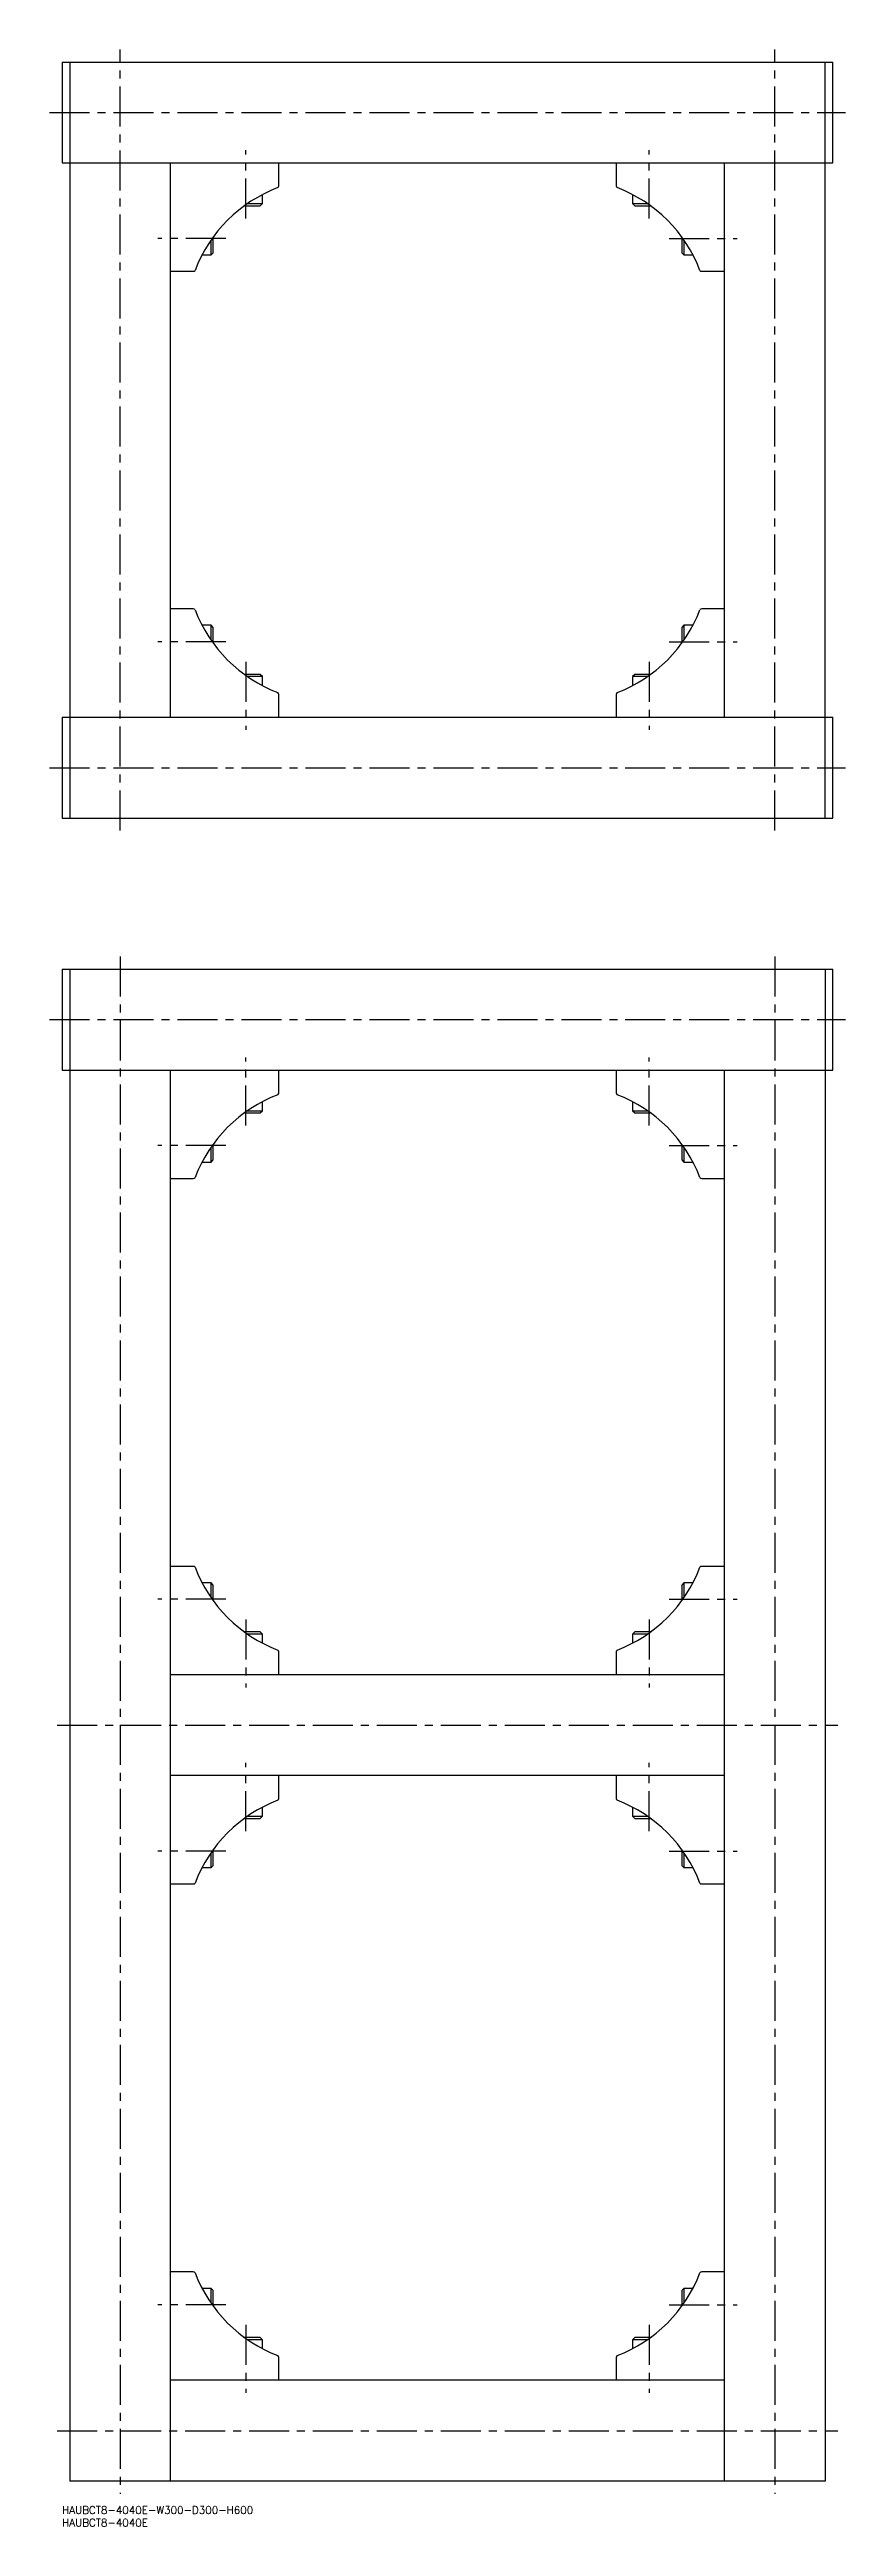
# Model space of a CAD drawing. Extents: x -5 to 771, y -8 to 975.
# Drawn here: x -5 to 311, y -8 to 975 of the extents above; entities that cross this region are included whole.
import ezdxf

# ---------------------------------------------------------------- set-up
doc = ezdxf.new("R2010")
doc.units = 0
doc.header["$LTSCALE"] = 0.5
doc.linetypes.add('CENTER', pattern=[50.8, 31.75, -6.35, 6.35, -6.35])
for name, color, linetype in [('MSM_CENTER', 1, 'CENTER'), ('MSM_CONTINUOUS', 7, 'CONTINUOUS'), ('MSM_PART_NUMBER', 7, 'CONTINUOUS')]:
    doc.layers.add(name, color=color, linetype=linetype)
doc.styles.get("Standard").update_dxf_attribs({"font": 'txt.shx', "height": 3, "bigfont": 'bigfont.shx'})

# ---------------------------------------------------------------- blocks, each defined once
blk = doc.blocks.new('*U8')
at = {"layer": 'MSM_PART_NUMBER'}
blk.add_text('HAUBCT8-4040E-W300-D300-H600', height=3, dxfattribs=at).set_placement((0, -3))
blk = doc.blocks.new('*U9')
at = {"layer": 'MSM_PART_NUMBER'}
blk.add_text('HAUBCT8-4040E', height=3, dxfattribs=at).set_placement((0, -8))

msp = doc.modelspace()

# ---------------------------------------------------------------- linework, layer by layer
at = {"layer": 'MSM_CENTER'}
for p, q in [((23, 665), (23, 975)), ((283, 665), (283, 975)), ((-5, 950), (311, 950)), ((73, 908), (73, 935)), ((233, 908), (233, 935)), ((65, 900), (38, 900)), ((241, 900), (268, 900)), ((65, 740), (38, 740)), ((241, 740), (268, 740)), ((73, 732), (73, 705)), ((233, 732), (233, 705)), ((-5, 690), (311, 690)), ((23, 615), (23, 5)), ((283, 615), (283, 5)), ((-5, 590), (311, 590)), ((73, 548), (73, 575)), ((233, 548), (233, 575)), ((65, 540), (38, 540)), ((241, 540), (268, 540)), ((65, 360), (38, 360)), ((241, 360), (268, 360)), ((73, 352), (73, 325)), ((233, 352), (233, 325)), ((-2, 310), (308, 310)), ((73, 268), (73, 295)), ((233, 268), (233, 295)), ((65, 260), (38, 260)), ((241, 260), (268, 260)), ((65, 80), (38, 80)), ((241, 80), (268, 80)), ((73, 72), (73, 45)), ((233, 72), (233, 45)), ((-2, 30), (308, 30))]:
    msp.add_line(p, q, dxfattribs=at)
at = {"layer": 'MSM_CONTINUOUS'}
for p, q in [((0, 970), (306, 970)), ((0, 970), (0, 930)), ((3, 970), (3, 670)), ((303, 670), (303, 970)), ((306, 930), (306, 970)), ((0, 930), (306, 930)), ((43, 710), (43, 930)), ((86, 920.91), (86, 930)), ((220, 930), (220, 920.91)), ((263, 710), (263, 930)), ((79.5, 913.87), (79.5, 917.42)), ((226.5, 917.42), (226.5, 913.87)), ((72.39, 913), (78.63, 913)), ((73.61, 913.87), (79.5, 913.87)), ((78.63, 913), (79.5, 913.87)), ((226.5, 913.87), (227.37, 913)), ((226.5, 913.87), (232.39, 913.87)), ((227.37, 913), (233.61, 913)), ((59.13, 893.5), (59.13, 899.39)), ((60, 894.37), (60, 900.61)), ((246, 900.61), (246, 894.37)), ((246.87, 899.39), (246.87, 893.5)), ((43, 887), (52.09, 887)), ((55.58, 893.5), (59.13, 893.5)), ((59.13, 893.5), (60, 894.37)), ((246, 894.37), (246.87, 893.5)), ((246.87, 893.5), (250.42, 893.5)), ((253.91, 887), (263, 887)), ((52.09, 753), (43, 753)), ((263, 753), (253.91, 753)), ((59.13, 746.5), (55.58, 746.5)), ((60, 745.63), (59.13, 746.5)), ((59.13, 740.61), (59.13, 746.5)), ((60, 739.39), (60, 745.63)), ((246.87, 746.5), (246, 745.63)), ((246, 745.63), (246, 739.39)), ((250.42, 746.5), (246.87, 746.5)), ((246.87, 746.5), (246.87, 740.61)), ((78.63, 727), (72.39, 727)), ((79.5, 726.13), (73.61, 726.13)), ((79.5, 726.13), (78.63, 727)), ((79.5, 722.58), (79.5, 726.13)), ((86, 710), (86, 719.09)), ((220, 719.09), (220, 710)), ((227.37, 727), (226.5, 726.13)), ((226.5, 726.13), (226.5, 722.58)), ((232.39, 726.13), (226.5, 726.13)), ((233.61, 727), (227.37, 727)), ((0, 710), (306, 710)), ((0, 710), (0, 670)), ((306, 670), (306, 710)), ((0, 670), (306, 670)), ((0, 610), (306, 610)), ((0, 610), (0, 570)), ((3, 610), (3, 10)), ((303, 610), (303, 10)), ((306, 570), (306, 610)), ((0, 570), (306, 570)), ((43, 10), (43, 570)), ((86, 560.91), (86, 570)), ((220, 570), (220, 560.91)), ((263, 10), (263, 570)), ((72.39, 553), (78.63, 553)), ((73.61, 553.87), (79.5, 553.87)), ((78.63, 553), (79.5, 553.87)), ((79.5, 553.87), (79.5, 557.42)), ((226.5, 557.42), (226.5, 553.87)), ((226.5, 553.87), (227.37, 553)), ((226.5, 553.87), (232.39, 553.87)), ((227.37, 553), (233.61, 553)), ((55.58, 533.5), (59.13, 533.5)), ((59.13, 533.5), (59.13, 539.39)), ((59.13, 533.5), (60, 534.37)), ((60, 534.37), (60, 540.61)), ((246, 540.61), (246, 534.37)), ((246, 534.37), (246.87, 533.5)), ((246.87, 539.39), (246.87, 533.5)), ((246.87, 533.5), (250.42, 533.5)), ((43, 527), (52.09, 527)), ((253.91, 527), (263, 527)), ((52.09, 373), (43, 373)), ((59.13, 366.5), (55.58, 366.5)), ((60, 365.63), (59.13, 366.5)), ((59.13, 360.61), (59.13, 366.5)), ((60, 359.39), (60, 365.63)), ((246.87, 366.5), (246, 365.63)), ((246, 365.63), (246, 359.39)), ((250.42, 366.5), (246.87, 366.5)), ((246.87, 366.5), (246.87, 360.61)), ((263, 373), (253.91, 373)), ((78.63, 347), (72.39, 347)), ((79.5, 346.13), (73.61, 346.13)), ((79.5, 346.13), (78.63, 347)), ((79.5, 342.58), (79.5, 346.13)), ((227.37, 347), (226.5, 346.13)), ((226.5, 346.13), (226.5, 342.58)), ((232.39, 346.13), (226.5, 346.13)), ((233.61, 347), (227.37, 347)), ((86, 330), (86, 339.09)), ((220, 339.09), (220, 330)), ((263, 330), (43, 330)), ((263, 290), (43, 290)), ((86, 280.91), (86, 290)), ((220, 290), (220, 280.91)), ((79.5, 273.87), (79.5, 277.42)), ((226.5, 277.42), (226.5, 273.87)), ((72.39, 273), (78.63, 273)), ((73.61, 273.87), (79.5, 273.87)), ((78.63, 273), (79.5, 273.87)), ((226.5, 273.87), (227.37, 273)), ((226.5, 273.87), (232.39, 273.87)), ((227.37, 273), (233.61, 273)), ((59.13, 253.5), (59.13, 259.39)), ((60, 254.37), (60, 260.61)), ((246, 260.61), (246, 254.37)), ((246.87, 259.39), (246.87, 253.5)), ((43, 247), (52.09, 247)), ((55.58, 253.5), (59.13, 253.5)), ((59.13, 253.5), (60, 254.37)), ((246, 254.37), (246.87, 253.5)), ((246.87, 253.5), (250.42, 253.5)), ((253.91, 247), (263, 247)), ((52.09, 93), (43, 93)), ((263, 93), (253.91, 93)), ((59.13, 86.5), (55.58, 86.5)), ((60, 85.63), (59.13, 86.5)), ((59.13, 80.61), (59.13, 86.5)), ((60, 79.39), (60, 85.63)), ((246.87, 86.5), (246, 85.63)), ((246, 85.63), (246, 79.39)), ((250.42, 86.5), (246.87, 86.5)), ((246.87, 86.5), (246.87, 80.61)), ((78.63, 67), (72.39, 67)), ((79.5, 66.13), (73.61, 66.13)), ((79.5, 66.13), (78.63, 67)), ((79.5, 62.58), (79.5, 66.13)), ((86, 50), (86, 59.09)), ((220, 59.09), (220, 50)), ((227.37, 67), (226.5, 66.13)), ((226.5, 66.13), (226.5, 62.58)), ((232.39, 66.13), (226.5, 66.13)), ((233.61, 67), (227.37, 67)), ((263, 50), (43, 50)), ((303, 10), (3, 10))]:
    msp.add_line(p, q, dxfattribs=at)
for centre, radius, start, end in [((105.78, 867.22), 56.67, 110.7505, 159.2495), ((85, 920.91), 1, 315, 0), ((221, 920.91), 1, 180, 225), ((200.22, 867.22), 56.67, 20.7505, 69.2495), ((52.09, 888), 1, 270, 315), ((253.91, 888), 1, 225, 270), ((52.09, 752), 1, 45, 90), ((105.78, 772.78), 56.67, 200.7505, 249.2495), ((200.22, 772.78), 56.67, 290.7505, 339.2495), ((253.91, 752), 1, 90, 135), ((85, 719.09), 1, 0, 45), ((221, 719.09), 1, 135, 180), ((85, 560.91), 1, 315, 0), ((221, 560.91), 1, 180, 225), ((105.78, 507.22), 56.67, 110.7505, 159.2495), ((200.22, 507.22), 56.67, 20.7505, 69.2495), ((52.09, 528), 1, 270, 315), ((253.91, 528), 1, 225, 270), ((52.09, 372), 1, 45, 90), ((105.78, 392.78), 56.67, 200.7505, 249.2495), ((200.22, 392.78), 56.67, 290.7505, 339.2495), ((253.91, 372), 1, 90, 135), ((85, 339.09), 1, 0, 45), ((221, 339.09), 1, 135, 180), ((105.78, 227.22), 56.67, 110.7505, 159.2495), ((85, 280.91), 1, 315, 0), ((221, 280.91), 1, 180, 225), ((200.22, 227.22), 56.67, 20.7505, 69.2495), ((52.09, 248), 1, 270, 315), ((253.91, 248), 1, 225, 270), ((52.09, 92), 1, 45, 90), ((105.78, 112.78), 56.67, 200.7505, 249.2495), ((200.22, 112.78), 56.67, 290.7505, 339.2495), ((253.91, 92), 1, 90, 135), ((85, 59.09), 1, 0, 45), ((221, 59.09), 1, 135, 180)]:
    msp.add_arc(centre, radius, start, end, dxfattribs=at)

# ---------------------------------------------------------------- block references
for name in ['*U8', '*U9']:
    msp.add_blockref(name, (0, 0), dxfattribs=at)

doc.saveas('drawing.dxf')
